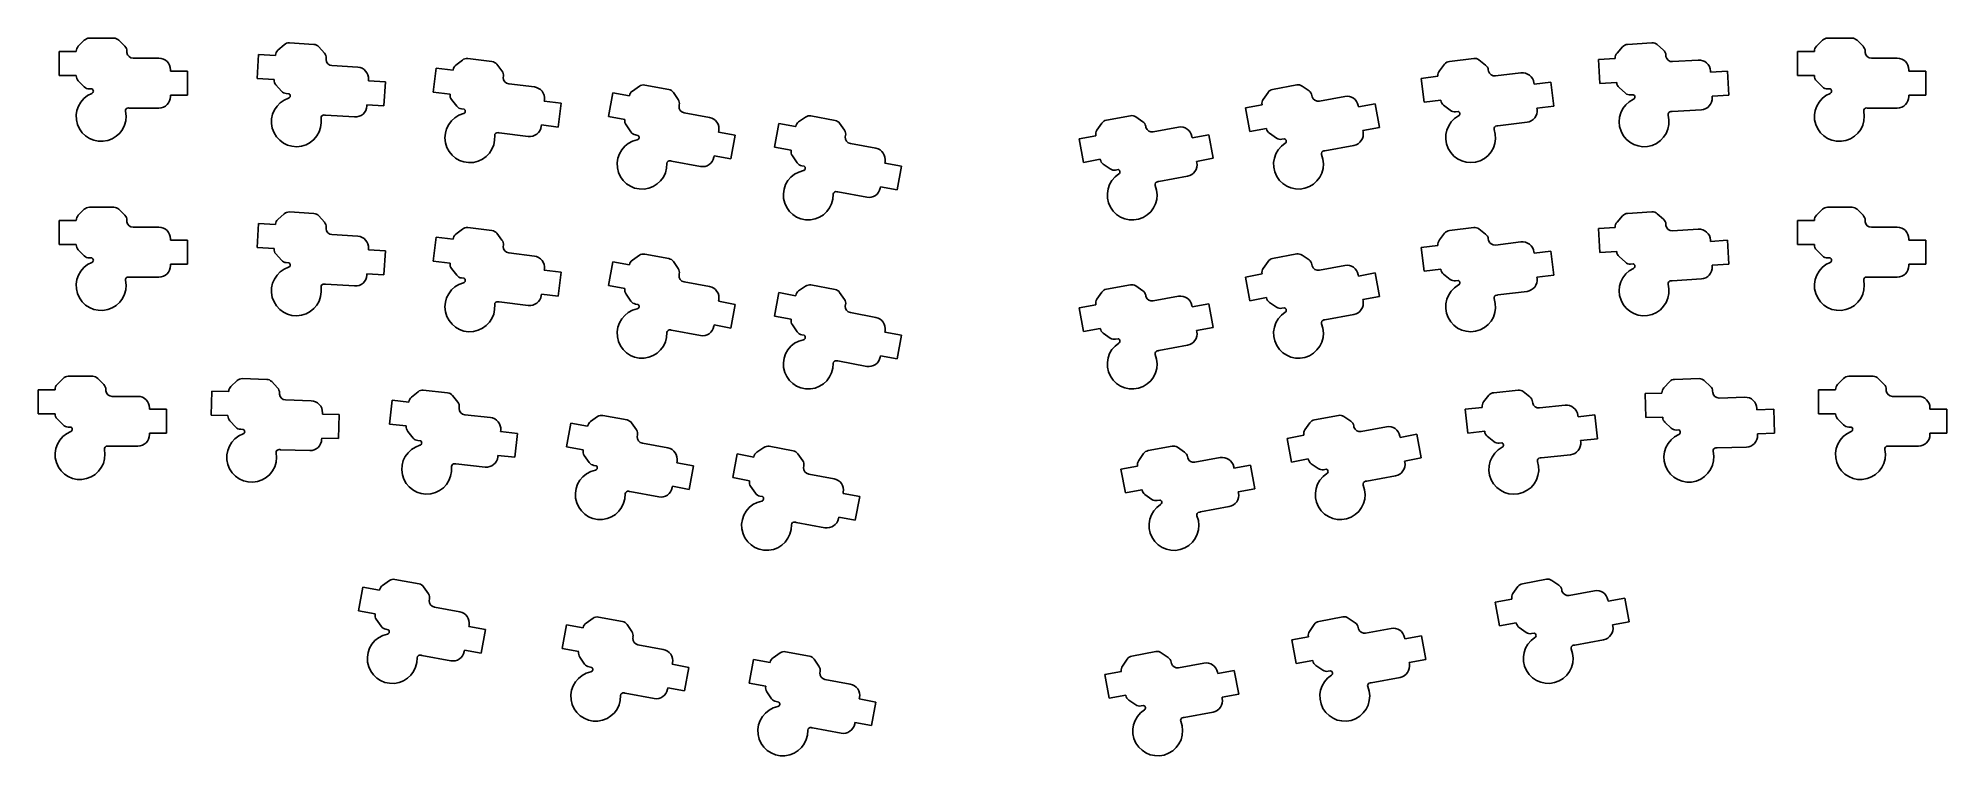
# Model space of a CAD drawing. Extents: x -7 to 207, y -72 to 9.
import ezdxf

# ---------------------------------------------------------------- set-up
doc = ezdxf.new("R2010")
doc.units = 0
doc.layers.add('BLACK', color=7, linetype='CONTINUOUS')

msp = doc.modelspace()

# ---------------------------------------------------------------- linework, layer by layer
at = {"layer": 'BLACK', "linetype": 'CONTINUOUS'}
for p, q in [((-1.325739, 8.8), (1.42574, 8.8)), ((193.97246, 8.8), (196.723939, 8.8)), ((-4.7, 7.3), (-2.8, 7.3)), ((-4.7, 4.6), (-4.7, 7.3)), ((-2.8, 7.3), (-2.8, 7.325739)), ((-2.565688, 7.891418), (-1.891418, 8.565688)), ((1.991418, 8.565688), (2.665658, 7.891448)), ((2.9, 7.332511), (2.9, 7.174893)), ((3.6, 6.55), (6.5, 6.55)), ((17.526832, 4.280668), (17.691663, 6.975632)), ((17.691663, 6.975632), (19.588119, 6.85964)), ((19.588119, 6.85964), (19.58969, 6.885331)), ((19.858099, 7.43565), (20.572275, 8.0675)), ((21.151203, 8.266841), (23.89755, 8.098867)), ((24.447868, 7.830458), (25.079689, 7.116314)), ((25.279472, 6.544114), (25.26985, 6.38679)), ((41.183101, 6.50748), (43.914071, 6.172159)), ((151.483384, 6.184346), (154.214354, 6.519667)), ((168.224069, 6.401776), (170.120525, 6.517768)), ((170.120525, 6.517768), (170.118954, 6.543459)), ((170.318295, 7.122387), (170.950144, 7.836563)), ((171.500464, 8.104972), (174.246811, 8.272946)), ((174.825738, 8.073604), (175.539882, 7.441783)), ((175.807909, 6.898195), (175.817531, 6.740871)), ((190.598199, 7.3), (192.498199, 7.3)), ((190.598199, 4.6), (190.598199, 7.3)), ((192.498199, 7.3), (192.498199, 7.325739)), ((192.732511, 7.891418), (193.406781, 8.565688)), ((197.289617, 8.565688), (197.963857, 7.891448)), ((198.198199, 7.332511), (198.198199, 7.174893)), ((198.898199, 6.55), (201.798199, 6.55)), ((-2.8, 4.6), (-4.7, 4.6)), ((-2.8, 4.574261), (-2.8, 4.6)), ((7.8, 5.25), (7.8, 5.1)), ((7.8, 5.1), (9.7, 5.1)), ((9.7, 5.1), (9.7, 2.4)), ((25.930395, 5.720328), (28.824986, 5.543287)), ((37.32214, 2.750005), (37.651187, 5.42988)), ((37.651187, 5.42988), (39.537025, 5.198328)), ((39.537025, 5.198328), (39.540162, 5.223875)), ((39.841666, 5.756782), (40.593083, 6.343854)), ((44.446977, 5.870655), (45.034022, 5.119271)), ((45.1985, 4.535941), (45.179291, 4.379498)), ((148.317078, 4.284308), (150.202916, 4.51586)), ((150.202916, 4.51586), (150.199779, 4.541407)), ((150.363405, 5.131425), (150.950477, 5.882842)), ((154.80437, 6.35604), (155.555754, 5.768995)), ((155.856467, 5.242784), (155.875675, 5.086341)), ((156.646613, 4.551414), (159.524997, 4.904835)), ((168.3889, 3.706812), (168.224069, 6.401776)), ((176.554374, 6.159878), (179.448965, 6.336918)), ((180.825904, 5.118706), (180.835061, 4.968986)), ((180.835061, 4.968986), (182.731517, 5.084978)), ((182.731517, 5.084978), (182.896348, 2.390014)), ((192.498199, 4.6), (190.598199, 4.6)), ((192.498199, 4.574261), (192.498199, 4.6)), ((203.098199, 5.25), (203.098199, 5.1)), ((203.098199, 5.1), (204.998199, 5.1)), ((204.998199, 5.1), (204.998199, 2.4)), ((-1.891418, 3.334312), (-2.565688, 4.008582)), ((-1.03923, 3.1), (-1.325739, 3.1)), ((7.8, 2.4), (7.8, 2.25)), ((9.7, 2.4), (7.8, 2.4)), ((19.423288, 4.164676), (17.526832, 4.280668)), ((19.421717, 4.138985), (19.423288, 4.164676)), ((20.252907, 2.845881), (19.621058, 3.560057)), ((21.089201, 2.559981), (20.803226, 2.577472)), ((30.043198, 4.166349), (30.034041, 4.016629)), ((30.034041, 4.016629), (31.930497, 3.900637)), ((31.930497, 3.900637), (31.765666, 1.205673)), ((39.207978, 2.518453), (37.32214, 2.750005)), ((39.204841, 2.492906), (39.207978, 2.518453)), ((45.797918, 3.673955), (48.676302, 3.320534)), ((56.987082, 0.013724), (57.479118, 2.668512)), ((57.479118, 2.668512), (59.347303, 2.322264)), ((59.347303, 2.322264), (59.351993, 2.347572)), ((59.685468, 2.861079), (60.471324, 3.401182)), ((61.07023, 3.528484), (63.775635, 3.027067)), ((64.289141, 2.693592), (64.82922, 1.907771)), ((130.56728, 1.92596), (131.107383, 2.711815)), ((131.62089, 3.04529), (134.326295, 3.546708)), ((134.925201, 3.419406), (135.711021, 2.879327)), ((136.043297, 2.372454), (136.072021, 2.217476)), ((136.874177, 1.730612), (139.725616, 2.259095)), ((148.646125, 1.604433), (148.317078, 4.284308)), ((160.973737, 3.772955), (160.992017, 3.624073)), ((160.992017, 3.624073), (162.877855, 3.855625)), ((162.877855, 3.855625), (163.206902, 1.17575)), ((170.285356, 3.822804), (168.3889, 3.706812)), ((170.286928, 3.797113), (170.285356, 3.822804)), ((171.269512, 2.614945), (170.555336, 3.246794)), ((172.134415, 2.433094), (171.84844, 2.415603)), ((182.896348, 2.390014), (180.999892, 2.274022)), ((180.999892, 2.274022), (181.009049, 2.124302)), ((193.406781, 3.334312), (192.732511, 4.008582)), ((194.258969, 3.1), (193.97246, 3.1)), ((203.098199, 2.4), (203.098199, 2.25)), ((204.998199, 2.4), (203.098199, 2.4)), ((6.5, 0.95), (3.2, 0.95)), ((28.483114, -0.046267), (25.189269, 0.155193)), ((29.86921, 1.321665), (29.860053, 1.171945)), ((31.765666, 1.205673), (29.86921, 1.321665)), ((39.955539, 1.151471), (39.368468, 1.902888)), ((40.772819, 0.81505), (40.488446, 0.849967)), ((49.808182, 1.871793), (49.789902, 1.722911)), ((49.789902, 1.722911), (51.675739, 1.49136)), ((51.675739, 1.49136), (51.346692, -1.188515)), ((58.855267, -0.332524), (56.987082, 0.013724)), ((64.95778, 1.315488), (64.929057, 1.16051)), ((65.503457, 0.418516), (68.354897, -0.109967)), ((79.752073, 0.066009), (82.457478, -0.435408)), ((112.939047, -0.417185), (115.644452, 0.084233)), ((128.576485, 0.955498), (130.444669, 1.301745)), ((129.068521, -1.69929), (128.576485, 0.955498)), ((130.444669, 1.301745), (130.439978, 1.327053)), ((141.240754, 1.217769), (141.268089, 1.070281)), ((141.268089, 1.070281), (143.136273, 1.416529)), ((143.136273, 1.416529), (143.628309, -1.23826)), ((150.531963, 1.835985), (148.646125, 1.604433)), ((150.5351, 1.810438), (150.531963, 1.835985)), ((151.588021, 0.69046), (150.836604, 1.277531)), ((152.462412, 0.56175), (152.178039, 0.526833)), ((163.206902, 1.17575), (161.321065, 0.944199)), ((161.321065, 0.944199), (161.339345, 0.795317)), ((179.790837, 0.747364), (176.496992, 0.545903)), ((201.798199, 0.95), (198.498199, 0.95)), ((47.993834, -2.237725), (44.718432, -1.835556)), ((49.460854, -0.956963), (49.442574, -1.105845)), ((51.346692, -1.188515), (49.460854, -0.956963)), ((58.850576, -0.357832), (58.855267, -0.332524)), ((59.517981, -1.742594), (58.977878, -0.956739)), ((60.313199, -2.128281), (60.031488, -2.076069)), ((69.396222, -1.625105), (69.368886, -1.772593)), ((69.368886, -1.772593), (71.237071, -2.118841)), ((71.237071, -2.118841), (70.745035, -4.773629)), ((75.668925, -3.448751), (76.160961, -0.793963)), ((76.160961, -0.793963), (78.029146, -1.140211)), ((78.029146, -1.140211), (78.033836, -1.114903)), ((78.367311, -0.601396), (79.153167, -0.061293)), ((82.970984, -0.768883), (83.511063, -1.554704)), ((111.762826, -2.16073), (111.758135, -2.135422)), ((111.885437, -1.536515), (112.42554, -0.75066)), ((116.243358, -0.043069), (117.029178, -0.583148)), ((117.361454, -1.090021), (117.390178, -1.244999)), ((118.192334, -1.731863), (121.043773, -1.20338)), ((122.586246, -2.392194), (124.45443, -2.045946)), ((124.45443, -2.045946), (124.946466, -4.700735)), ((130.936705, -1.353043), (129.068521, -1.69929)), ((130.941395, -1.378351), (130.936705, -1.353043)), ((132.060726, -2.431961), (131.274871, -1.891858)), ((143.628309, -1.23826), (141.760125, -1.584507)), ((141.760125, -1.584507), (141.78746, -1.731995)), ((160.207465, -0.653423), (156.932063, -1.055592)), ((77.53711, -3.794999), (75.668925, -3.448751)), ((77.532419, -3.820307), (77.53711, -3.794999)), ((83.639623, -2.146987), (83.6109, -2.301965)), ((84.1853, -3.043959), (87.03674, -3.572442)), ((109.894642, -2.506977), (111.762826, -2.16073)), ((110.386678, -5.161765), (109.894642, -2.506977)), ((122.558911, -2.244706), (122.586246, -2.392194)), ((132.941344, -2.50705), (132.659632, -2.559263)), ((140.746135, -3.247133), (137.501394, -3.84851)), ((67.334378, -5.616195), (64.089636, -5.014818)), ((68.876851, -4.427381), (68.849515, -4.57487)), ((70.745035, -4.773629), (68.876851, -4.427381)), ((78.199824, -5.205069), (77.659721, -4.419214)), ((78.995042, -5.590756), (78.713331, -5.538544)), ((88.078065, -5.08758), (88.050729, -5.235068)), ((88.050729, -5.235068), (89.918914, -5.581316)), ((89.918914, -5.581316), (89.426878, -8.236104)), ((112.254862, -4.815518), (110.386678, -5.161765)), ((112.259552, -4.840826), (112.254862, -4.815518)), ((113.378883, -5.894436), (112.593028, -5.354333)), ((114.259501, -5.969525), (113.977789, -6.021738)), ((124.946466, -4.700735), (123.078282, -5.046982)), ((123.078282, -5.046982), (123.105617, -5.19447)), ((86.016221, -9.07867), (82.771479, -8.477293)), ((87.558694, -7.889856), (87.531358, -8.037345)), ((89.426878, -8.236104), (87.558694, -7.889856)), ((122.064292, -6.709608), (118.819551, -7.310985)), ((-2.565688, -11.108582), (-1.891418, -10.434312)), ((-1.325739, -10.2), (1.42574, -10.2)), ((1.991418, -10.434312), (2.665658, -11.108552)), ((192.732511, -11.108582), (193.406781, -10.434312)), ((193.97246, -10.2), (196.723939, -10.2)), ((197.289617, -10.434312), (197.963857, -11.108552)), ((-4.7, -11.7), (-2.8, -11.7)), ((-4.7, -14.4), (-4.7, -11.7)), ((-2.8, -11.7), (-2.8, -11.674261)), ((2.9, -11.667489), (2.9, -11.825107)), ((3.6, -12.45), (6.5, -12.45)), ((17.526832, -14.719333), (17.691663, -12.024369)), ((17.691663, -12.024369), (19.588119, -12.140361)), ((19.588119, -12.140361), (19.58969, -12.11467)), ((19.858099, -11.564351), (20.572275, -10.932501)), ((21.151203, -10.73316), (23.89755, -10.901134)), ((24.447868, -11.169543), (25.079689, -11.883687)), ((25.279472, -12.455887), (25.26985, -12.613211)), ((39.841666, -13.243218), (40.593083, -12.656146)), ((41.183101, -12.49252), (43.914071, -12.827841)), ((151.483384, -12.815654), (154.214354, -12.480333)), ((154.80437, -12.64396), (155.555754, -13.231005)), ((168.224069, -12.598225), (170.120525, -12.482233)), ((168.3889, -15.293189), (168.224069, -12.598225)), ((170.120525, -12.482233), (170.118954, -12.456542)), ((170.318295, -11.877614), (170.950144, -11.163438)), ((171.500464, -10.895029), (174.246811, -10.727055)), ((174.825738, -10.926397), (175.539882, -11.558218)), ((175.807909, -12.101806), (175.817531, -12.25913)), ((176.554374, -12.840123), (179.448965, -12.663083)), ((190.598199, -11.7), (192.498199, -11.7)), ((190.598199, -14.4), (190.598199, -11.7)), ((192.498199, -11.7), (192.498199, -11.674261)), ((198.198199, -11.667489), (198.198199, -11.825107)), ((198.898199, -12.45), (201.798199, -12.45)), ((-2.8, -14.4), (-4.7, -14.4)), ((-2.8, -14.425739), (-2.8, -14.4)), ((-1.891418, -15.665688), (-2.565688, -14.991418)), ((7.8, -13.75), (7.8, -13.9)), ((7.8, -13.9), (9.7, -13.9)), ((9.7, -13.9), (9.7, -16.6)), ((19.423288, -14.835325), (17.526832, -14.719333)), ((19.421717, -14.861016), (19.423288, -14.835325)), ((25.930395, -13.279673), (28.824986, -13.456714)), ((30.043198, -14.833652), (30.034041, -14.983372)), ((30.034041, -14.983372), (31.930497, -15.099364)), ((37.32214, -16.249995), (37.651187, -13.57012)), ((37.651187, -13.57012), (39.537025, -13.801672)), ((39.537025, -13.801672), (39.540162, -13.776125)), ((44.446977, -13.129345), (45.034022, -13.880729)), ((45.1985, -14.464059), (45.179291, -14.620502)), ((148.317078, -14.715692), (150.202916, -14.48414)), ((148.646125, -17.395567), (148.317078, -14.715692)), ((150.202916, -14.48414), (150.199779, -14.458593)), ((150.363405, -13.868575), (150.950477, -13.117158)), ((155.856467, -13.757216), (155.875675, -13.913659)), ((156.646613, -14.448586), (159.524997, -14.095165)), ((180.825904, -13.881295), (180.835061, -14.031015)), ((180.835061, -14.031015), (182.731517, -13.915023)), ((182.731517, -13.915023), (182.896348, -16.609987)), ((192.498199, -14.4), (190.598199, -14.4)), ((192.498199, -14.425739), (192.498199, -14.4)), ((193.406781, -15.665688), (192.732511, -14.991418)), ((203.098199, -13.75), (203.098199, -13.9)), ((203.098199, -13.9), (204.998199, -13.9)), ((204.998199, -13.9), (204.998199, -16.6)), ((-1.03923, -15.9), (-1.325739, -15.9)), ((7.8, -16.6), (7.8, -16.75)), ((9.7, -16.6), (7.8, -16.6)), ((20.252907, -16.15412), (19.621058, -15.439944)), ((21.089201, -16.44002), (20.803226, -16.422529)), ((31.930497, -15.099364), (31.765666, -17.794328)), ((39.207978, -16.481547), (37.32214, -16.249995)), ((39.204841, -16.507094), (39.207978, -16.481547)), ((39.955539, -17.848529), (39.368468, -17.097112)), ((45.797918, -15.326045), (48.676302, -15.679466)), ((49.808182, -17.128207), (49.789902, -17.277089)), ((56.987082, -18.986276), (57.479118, -16.331488)), ((57.479118, -16.331488), (59.347303, -16.677736)), ((59.347303, -16.677736), (59.351993, -16.652428)), ((59.685468, -16.138921), (60.471324, -15.598818)), ((61.07023, -15.471516), (63.775635, -15.972933)), ((64.289141, -16.306408), (64.82922, -17.092229)), ((130.56728, -17.07404), (131.107383, -16.288185)), ((131.62089, -15.95471), (134.326295, -15.453292)), ((134.925201, -15.580594), (135.711021, -16.120673)), ((136.043297, -16.627546), (136.072021, -16.782524)), ((136.874177, -17.269388), (139.725616, -16.740905)), ((160.973737, -15.227045), (160.992017, -15.375927)), ((160.992017, -15.375927), (162.877855, -15.144375)), ((162.877855, -15.144375), (163.206902, -17.82425)), ((170.285356, -15.177197), (168.3889, -15.293189)), ((170.286928, -15.202888), (170.285356, -15.177197)), ((171.269512, -16.385056), (170.555336, -15.753207)), ((172.134415, -16.566907), (171.84844, -16.584398)), ((182.896348, -16.609987), (180.999892, -16.725979)), ((180.999892, -16.725979), (181.009049, -16.875699)), ((194.258969, -15.9), (193.97246, -15.9)), ((203.098199, -16.6), (203.098199, -16.75)), ((204.998199, -16.6), (203.098199, -16.6)), ((6.5, -18.05), (3.2, -18.05)), ((28.483114, -19.046268), (25.189269, -18.844808)), ((29.86921, -17.678336), (29.860053, -17.828056)), ((31.765666, -17.794328), (29.86921, -17.678336)), ((40.772819, -18.18495), (40.488446, -18.150033)), ((49.789902, -17.277089), (51.675739, -17.50864)), ((51.675739, -17.50864), (51.346692, -20.188515)), ((58.855267, -19.332524), (56.987082, -18.986276)), ((64.95778, -17.684512), (64.929057, -17.83949)), ((65.503457, -18.581484), (68.354897, -19.109967)), ((78.367311, -19.601396), (79.153167, -19.061293)), ((79.752073, -18.933991), (82.457478, -19.435408)), ((112.939047, -19.417185), (115.644452, -18.915767)), ((116.243358, -19.043069), (117.029178, -19.583148)), ((128.576485, -18.044502), (130.444669, -17.698255)), ((129.068521, -20.69929), (128.576485, -18.044502)), ((130.444669, -17.698255), (130.439978, -17.672947)), ((141.240754, -17.782231), (141.268089, -17.929719)), ((141.268089, -17.929719), (143.136273, -17.583471)), ((143.136273, -17.583471), (143.628309, -20.23826)), ((150.531963, -17.164015), (148.646125, -17.395567)), ((150.5351, -17.189562), (150.531963, -17.164015)), ((151.588021, -18.30954), (150.836604, -17.722469)), ((152.462412, -18.43825), (152.178039, -18.473167)), ((163.206902, -17.82425), (161.321065, -18.055801)), ((161.321065, -18.055801), (161.339345, -18.204683)), ((179.790837, -18.252637), (176.496992, -18.454098)), ((201.798199, -18.05), (198.498199, -18.05)), ((47.993834, -21.237725), (44.718432, -20.835556)), ((49.460854, -19.956963), (49.442574, -20.105845)), ((51.346692, -20.188515), (49.460854, -19.956963)), ((58.850576, -19.357832), (58.855267, -19.332524)), ((59.517981, -20.742594), (58.977878, -19.956739)), ((60.313199, -21.128281), (60.031488, -21.076069)), ((69.396222, -20.625105), (69.368886, -20.772593)), ((69.368886, -20.772593), (71.237071, -21.118841)), ((71.237071, -21.118841), (70.745035, -23.773629)), ((75.668925, -22.448751), (76.160961, -19.793963)), ((76.160961, -19.793963), (78.029146, -20.140211)), ((78.029146, -20.140211), (78.033836, -20.114903)), ((82.970984, -19.768883), (83.511063, -20.554704)), ((83.639623, -21.146987), (83.6109, -21.301965)), ((109.894642, -21.506977), (111.762826, -21.16073)), ((111.762826, -21.16073), (111.758135, -21.135422)), ((111.885437, -20.536515), (112.42554, -19.75066)), ((117.361454, -20.090021), (117.390178, -20.244999)), ((118.192334, -20.731863), (121.043773, -20.20338)), ((122.558911, -21.244706), (122.586246, -21.392194)), ((122.586246, -21.392194), (124.45443, -21.045946)), ((124.45443, -21.045946), (124.946466, -23.700735)), ((130.936705, -20.353043), (129.068521, -20.69929)), ((130.941395, -20.378351), (130.936705, -20.353043)), ((132.060726, -21.431961), (131.274871, -20.891858)), ((143.628309, -20.23826), (141.760125, -20.584507)), ((141.760125, -20.584507), (141.78746, -20.731995)), ((160.207465, -19.653423), (156.932063, -20.055592)), ((68.876851, -23.427381), (68.849515, -23.57487)), ((70.745035, -23.773629), (68.876851, -23.427381)), ((77.53711, -22.794999), (75.668925, -22.448751)), ((77.532419, -22.820307), (77.53711, -22.794999)), ((78.199824, -24.205069), (77.659721, -23.419214)), ((84.1853, -22.043959), (87.03674, -22.572442)), ((110.386678, -24.161765), (109.894642, -21.506977)), ((132.941344, -21.50705), (132.659632, -21.559263)), ((140.746135, -22.247133), (137.501394, -22.84851)), ((67.334378, -24.616195), (64.089636, -24.014818)), ((78.995042, -24.590756), (78.713331, -24.538544)), ((88.078065, -24.08758), (88.050729, -24.235068)), ((88.050729, -24.235068), (89.918914, -24.581316)), ((89.918914, -24.581316), (89.426878, -27.236104)), ((112.254862, -23.815518), (110.386678, -24.161765)), ((112.259552, -23.840826), (112.254862, -23.815518)), ((113.378883, -24.894436), (112.593028, -24.354333)), ((114.259501, -24.969525), (113.977789, -25.021738)), ((122.064292, -25.709608), (118.819551, -26.310985)), ((124.946466, -23.700735), (123.078282, -24.046982)), ((123.078282, -24.046982), (123.105617, -24.19447)), ((86.016221, -28.07867), (82.771479, -27.477293)), ((87.558694, -26.889856), (87.531358, -27.037345)), ((89.426878, -27.236104), (87.558694, -26.889856)), ((-4.940688, -30.108582), (-4.266418, -29.434312)), ((-3.700739, -29.2), (-0.94926, -29.2)), ((-0.383582, -29.434312), (0.290658, -30.108552)), ((14.587186, -30.328457), (15.281733, -29.675093)), ((15.854303, -29.458165), (18.604499, -29.542191)), ((19.162758, -29.793669), (19.816093, -30.488185)), ((175.58203, -30.485162), (176.235395, -29.790615)), ((176.793654, -29.539137), (179.54385, -29.455111)), ((180.11642, -29.672039), (180.810936, -30.325374)), ((195.107511, -30.108582), (195.781781, -29.434312)), ((196.34746, -29.2), (199.098939, -29.2)), ((199.664617, -29.434312), (200.338857, -30.108552)), ((-7.075, -30.7), (-5.175, -30.7)), ((-7.075, -33.4), (-7.075, -30.7)), ((-5.175, -30.7), (-5.175, -30.674261)), ((0.525, -30.667489), (0.525, -30.825107)), ((1.225, -31.45), (4.125, -31.45)), ((12.353354, -33.553161), (12.435808, -30.854421)), ((12.435808, -30.854421), (14.334922, -30.912444)), ((14.334922, -30.912444), (14.335708, -30.886717)), ((20.033256, -31.054018), (20.028443, -31.211562)), ((20.709033, -31.857541), (23.607681, -31.946102)), ((32.393178, -34.572872), (32.681263, -31.888285)), ((32.681263, -31.888285), (34.570417, -32.091011)), ((34.570417, -32.091011), (34.573163, -32.065419)), ((34.866494, -31.52797), (35.608858, -30.929492)), ((36.196309, -30.756874), (38.932081, -31.050451)), ((39.469529, -31.343783), (40.06798, -32.086114)), ((155.329621, -32.075477), (155.928099, -31.333113)), ((156.465548, -31.039782), (159.20132, -30.746204)), ((159.78877, -30.918822), (160.531101, -31.517273)), ((160.823743, -32.048016), (160.84056, -32.204734)), ((173.466775, -31.141483), (175.365889, -31.08346)), ((173.549229, -33.840223), (173.466775, -31.141483)), ((175.365889, -31.08346), (175.365103, -31.057733)), ((181.062237, -30.876894), (181.067051, -31.034439)), ((181.785808, -31.637663), (184.684455, -31.549102)), ((192.973199, -30.7), (194.873199, -30.7)), ((192.973199, -33.4), (192.973199, -30.7)), ((194.873199, -30.7), (194.873199, -30.674261)), ((200.573199, -30.667489), (200.573199, -30.825107)), ((201.273199, -31.45), (204.173199, -31.45)), ((-5.175, -33.4), (-7.075, -33.4)), ((-5.175, -33.425739), (-5.175, -33.4)), ((-4.266418, -34.665688), (-4.940688, -33.991418)), ((5.425, -32.75), (5.425, -32.9)), ((5.425, -32.9), (7.325, -32.9)), ((7.325, -32.9), (7.325, -35.6)), ((14.252468, -33.611185), (12.353354, -33.553161)), ((14.251682, -33.636912), (14.252468, -33.611185)), ((15.121974, -34.904029), (14.46861, -34.209482)), ((24.867374, -33.285196), (24.862793, -33.435126)), ((24.862793, -33.435126), (26.761907, -33.493149)), ((26.761907, -33.493149), (26.679453, -36.19189)), ((40.241347, -32.666864), (40.224529, -32.823582)), ((40.853859, -33.519596), (43.737304, -33.82902)), ((54.995207, -34.270973), (55.781063, -33.73087)), ((56.379969, -33.603568), (59.085374, -34.104985)), ((136.311152, -34.086762), (139.016557, -33.585344)), ((139.615463, -33.712646), (140.401283, -34.252725)), ((153.270596, -32.891245), (155.15975, -32.688519)), ((153.558681, -35.575832), (153.270596, -32.891245)), ((155.15975, -32.688519), (155.157004, -32.662927)), ((161.603239, -32.751371), (164.486684, -32.441947)), ((165.91797, -33.595819), (165.933975, -33.744963)), ((165.933975, -33.744963), (167.823129, -33.542237)), ((167.823129, -33.542237), (168.111213, -36.226824)), ((175.448343, -33.7822), (173.549229, -33.840223)), ((175.449129, -33.807927), (175.448343, -33.7822)), ((186.023549, -32.808795), (186.02813, -32.958725)), ((186.02813, -32.958725), (187.927243, -32.900702)), ((187.927243, -32.900702), (188.009697, -35.599443)), ((194.873199, -33.4), (192.973199, -33.4)), ((194.873199, -33.425739), (194.873199, -33.4)), ((195.781781, -34.665688), (195.107511, -33.991418)), ((205.473199, -32.75), (205.473199, -32.9)), ((205.473199, -32.9), (207.373199, -32.9)), ((207.373199, -32.9), (207.373199, -35.6)), ((-3.41423, -34.9), (-3.700739, -34.9)), ((5.425, -35.6), (5.425, -35.75)), ((7.325, -35.6), (5.425, -35.6)), ((15.966609, -35.164256), (15.680234, -35.155507)), ((24.780339, -36.133867), (24.775759, -36.283797)), ((26.679453, -36.19189), (24.780339, -36.133867)), ((34.282332, -34.775598), (32.393178, -34.572872)), ((34.279586, -34.80119), (34.282332, -34.775598)), ((35.050681, -36.131005), (34.452204, -35.38864)), ((35.873004, -36.454906), (35.588131, -36.424336)), ((44.891176, -35.260307), (44.875171, -35.40945)), ((44.875171, -35.40945), (46.764325, -35.612176)), ((46.764325, -35.612176), (46.47624, -38.296763)), ((52.296821, -37.118328), (52.788857, -34.46354)), ((52.788857, -34.46354), (54.657042, -34.809788)), ((54.657042, -34.809788), (54.661732, -34.78448)), ((59.59888, -34.43846), (60.138959, -35.224281)), ((60.267519, -35.816564), (60.238796, -35.971542)), ((133.266747, -36.176554), (135.134931, -35.830307)), ((133.758783, -38.831342), (133.266747, -36.176554)), ((135.134931, -35.830307), (135.13024, -35.804999)), ((135.257542, -35.206092), (135.797645, -34.420237)), ((140.733559, -34.759598), (140.762283, -34.914576)), ((141.564439, -35.40144), (144.415878, -34.872957)), ((145.931016, -35.914283), (145.958351, -36.061771)), ((145.958351, -36.061771), (147.826535, -35.715523)), ((147.826535, -35.715523), (148.318571, -38.370312)), ((155.447834, -35.373106), (153.558681, -35.575832)), ((155.450581, -35.398698), (155.447834, -35.373106)), ((156.486276, -36.534625), (155.743912, -35.936148)), ((168.111213, -36.226824), (166.22206, -36.42955)), ((166.22206, -36.42955), (166.238064, -36.578693)), ((176.395153, -35.019551), (175.700607, -34.366187)), ((177.254099, -35.227729), (176.967724, -35.236479)), ((188.009697, -35.599443), (186.110584, -35.657466)), ((186.110584, -35.657466), (186.115164, -35.807396)), ((196.633969, -34.9), (196.34746, -34.9)), ((205.473199, -35.6), (205.473199, -35.75)), ((207.373199, -35.6), (205.473199, -35.6)), ((4.125, -37.05), (0.825, -37.05)), ((23.436665, -37.54349), (20.138204, -37.442713)), ((44.587087, -38.094037), (44.571082, -38.243181)), ((46.47624, -38.296763), (44.587087, -38.094037)), ((54.165006, -37.464576), (52.296821, -37.118328)), ((54.160315, -37.489884), (54.165006, -37.464576)), ((54.82772, -38.874646), (54.287617, -38.088791)), ((60.813196, -36.713536), (63.664636, -37.242019)), ((70.978664, -40.580803), (71.4707, -37.926015)), ((71.4707, -37.926015), (73.338885, -38.272263)), ((73.338885, -38.272263), (73.343575, -38.246955)), ((73.67705, -37.733448), (74.462906, -37.193345)), ((75.061812, -37.066043), (77.767217, -37.56746)), ((78.280723, -37.900935), (78.820802, -38.686756)), ((116.575698, -38.668567), (117.115801, -37.882712)), ((117.629308, -37.549237), (120.334713, -37.047819)), ((120.933619, -37.175121), (121.719439, -37.7152)), ((122.051715, -38.222073), (122.080439, -38.377051)), ((122.882595, -38.863915), (125.734034, -38.335432)), ((135.626967, -38.485095), (133.758783, -38.831342)), ((135.631657, -38.510403), (135.626967, -38.485095)), ((148.318571, -38.370312), (146.450387, -38.716559)), ((157.3586, -36.676673), (157.073726, -36.707243)), ((165.084193, -38.00998), (161.803031, -38.362083)), ((184.855471, -37.14649), (181.55701, -37.247267)), ((204.173199, -37.05), (200.873199, -37.05)), ((43.139796, -39.397053), (39.858634, -39.044949)), ((55.622938, -39.260333), (55.341227, -39.208121)), ((64.705961, -38.757157), (64.678625, -38.904645)), ((64.678625, -38.904645), (66.54681, -39.250893)), ((66.54681, -39.250893), (66.054774, -41.905681)), ((72.846849, -40.927051), (70.978664, -40.580803)), ((78.949362, -39.279039), (78.920639, -39.434017)), ((79.495039, -40.176011), (82.346479, -40.704494)), ((114.584903, -39.639029), (116.453087, -39.292782)), ((115.076939, -42.293817), (114.584903, -39.639029)), ((116.453087, -39.292782), (116.448396, -39.267474)), ((127.249172, -39.376758), (127.276507, -39.524246)), ((127.276507, -39.524246), (129.144691, -39.177998)), ((129.144691, -39.177998), (129.636727, -41.832787)), ((136.750988, -39.564013), (135.965133, -39.02391)), ((137.631606, -39.639102), (137.349894, -39.691315)), ((145.436397, -40.379185), (142.191656, -40.980562)), ((146.450387, -38.716559), (146.477722, -38.864047)), ((62.644117, -42.748247), (59.399375, -42.14687)), ((64.18659, -41.559433), (64.159254, -41.706922)), ((66.054774, -41.905681), (64.18659, -41.559433)), ((72.842158, -40.952359), (72.846849, -40.927051)), ((73.509563, -42.337121), (72.96946, -41.551266)), ((74.304781, -42.722808), (74.02307, -42.670596)), ((83.387804, -42.219632), (83.360468, -42.36712)), ((83.360468, -42.36712), (85.228653, -42.713368)), ((85.228653, -42.713368), (84.736617, -45.368156)), ((116.945123, -41.94757), (115.076939, -42.293817)), ((116.949813, -41.972878), (116.945123, -41.94757)), ((118.069144, -43.026488), (117.283289, -42.486385)), ((129.636727, -41.832787), (127.768543, -42.179034)), ((127.768543, -42.179034), (127.795878, -42.326522)), ((82.868433, -45.021908), (82.841097, -45.169397)), ((84.736617, -45.368156), (82.868433, -45.021908)), ((118.949762, -43.101577), (118.66805, -43.15379)), ((126.754553, -43.84166), (123.509812, -44.443037)), ((81.32596, -46.210722), (78.081218, -45.609345)), ((28.926789, -55.5347), (29.418825, -52.879912)), ((29.418825, -52.879912), (31.28701, -53.22616)), ((31.28701, -53.22616), (31.2917, -53.200852)), ((31.625175, -52.687345), (32.411031, -52.147242)), ((33.009937, -52.01994), (35.715342, -52.521357)), ((36.228848, -52.854832), (36.768927, -53.640653)), ((158.627573, -53.622464), (159.167676, -52.836609)), ((159.681183, -52.503134), (162.386588, -52.001716)), ((162.985494, -52.129018), (163.771314, -52.669097)), ((164.10359, -53.17597), (164.132314, -53.330948)), ((164.93447, -53.817812), (167.785909, -53.289329)), ((30.794974, -55.880948), (28.926789, -55.5347)), ((36.897487, -54.232936), (36.868764, -54.387914)), ((37.443164, -55.129908), (40.294604, -55.658391)), ((156.636778, -54.592926), (158.504962, -54.246679)), ((157.128814, -57.247714), (156.636778, -54.592926)), ((158.504962, -54.246679), (158.500271, -54.221371)), ((169.301047, -54.330655), (169.328382, -54.478143)), ((169.328382, -54.478143), (171.196566, -54.131895)), ((171.196566, -54.131895), (171.688602, -56.786684)), ((30.790283, -55.906256), (30.794974, -55.880948)), ((31.457688, -57.291018), (30.917585, -56.505163)), ((32.252906, -57.676705), (31.971195, -57.624493)), ((41.335929, -57.173529), (41.308593, -57.321017)), ((41.308593, -57.321017), (43.176778, -57.667265)), ((43.176778, -57.667265), (42.684742, -60.322053)), ((51.787465, -59.771676), (52.279501, -57.116888)), ((52.279501, -57.116888), (54.147686, -57.463136)), ((54.147686, -57.463136), (54.152376, -57.437828)), ((54.485851, -56.924321), (55.271707, -56.384218)), ((55.870613, -56.256916), (58.576018, -56.758333)), ((59.089524, -57.091808), (59.629603, -57.877629)), ((135.766897, -57.85944), (136.307, -57.073585)), ((136.820507, -56.74011), (139.525912, -56.238692)), ((140.124818, -56.365994), (140.910638, -56.906073)), ((141.242914, -57.412946), (141.271638, -57.567924)), ((142.073794, -58.054788), (144.925233, -57.526305)), ((158.996998, -56.901467), (157.128814, -57.247714)), ((159.001688, -56.926775), (158.996998, -56.901467)), ((160.121019, -57.980385), (159.335164, -57.440282)), ((171.688602, -56.786684), (169.820418, -57.132931)), ((169.820418, -57.132931), (169.847753, -57.280419)), ((40.816558, -59.975805), (40.789222, -60.123294)), ((42.684742, -60.322053), (40.816558, -59.975805)), ((53.65565, -60.117924), (51.787465, -59.771676)), ((59.758163, -58.469912), (59.72944, -58.62489)), ((60.30384, -59.366884), (63.15528, -59.895367)), ((133.776102, -58.829902), (135.644286, -58.483655)), ((134.268138, -61.48469), (133.776102, -58.829902)), ((135.644286, -58.483655), (135.639595, -58.458347)), ((146.440371, -58.567631), (146.467706, -58.715119)), ((146.467706, -58.715119), (148.33589, -58.368871)), ((148.33589, -58.368871), (148.827926, -61.02366)), ((161.001637, -58.055474), (160.719925, -58.107687)), ((168.806428, -58.795557), (165.561687, -59.396934)), ((39.274085, -61.164619), (36.029343, -60.563242)), ((53.650959, -60.143232), (53.65565, -60.117924)), ((54.318364, -61.527994), (53.778261, -60.742139)), ((55.113582, -61.913681), (54.831871, -61.861469)), ((64.196605, -61.410505), (64.169269, -61.557993)), ((64.169269, -61.557993), (66.037454, -61.904241)), ((66.037454, -61.904241), (65.545418, -64.559029)), ((72.804539, -63.66696), (73.296575, -61.012172)), ((73.296575, -61.012172), (75.16476, -61.35842)), ((75.16476, -61.35842), (75.16945, -61.333112)), ((75.502925, -60.819605), (76.288781, -60.279502)), ((76.887687, -60.1522), (79.593092, -60.653617)), ((80.106598, -60.987092), (80.646677, -61.772913)), ((114.749823, -61.754724), (115.289926, -60.968869)), ((115.803433, -60.635394), (118.508838, -60.133976)), ((119.107744, -60.261278), (119.893564, -60.801357)), ((120.22584, -61.30823), (120.254564, -61.463208)), ((121.05672, -61.950072), (123.908159, -61.421589)), ((136.136322, -61.138443), (134.268138, -61.48469)), ((136.141012, -61.163751), (136.136322, -61.138443)), ((137.260343, -62.217361), (136.474488, -61.677258)), ((148.827926, -61.02366), (146.959742, -61.369907)), ((146.959742, -61.369907), (146.987077, -61.517395)), ((63.677234, -64.212781), (63.649898, -64.36027)), ((65.545418, -64.559029), (63.677234, -64.212781)), ((74.672724, -64.013208), (72.804539, -63.66696)), ((74.668033, -64.038516), (74.672724, -64.013208)), ((80.775237, -62.365196), (80.746514, -62.520174)), ((81.320914, -63.262168), (84.172354, -63.790651)), ((112.759028, -62.725186), (114.627212, -62.378939)), ((113.251064, -65.379974), (112.759028, -62.725186)), ((114.627212, -62.378939), (114.622521, -62.353631)), ((125.423297, -62.462915), (125.450632, -62.610403)), ((125.450632, -62.610403), (127.318816, -62.264155)), ((127.318816, -62.264155), (127.810852, -64.918944)), ((138.140961, -62.29245), (137.859249, -62.344663)), ((145.945752, -63.032533), (142.701011, -63.63391)), ((62.134761, -65.401595), (58.890019, -64.800218)), ((75.335438, -65.423278), (74.795335, -64.637423)), ((76.130656, -65.808965), (75.848945, -65.756753)), ((85.213679, -65.305789), (85.186343, -65.453277)), ((85.186343, -65.453277), (87.054528, -65.799525)), ((87.054528, -65.799525), (86.562492, -68.454313)), ((115.119248, -65.033727), (113.251064, -65.379974)), ((115.123938, -65.059035), (115.119248, -65.033727)), ((116.243269, -66.112645), (115.457414, -65.572542)), ((117.123887, -66.187734), (116.842175, -66.239947)), ((127.810852, -64.918944), (125.942668, -65.265191)), ((125.942668, -65.265191), (125.970003, -65.412679)), ((84.694308, -68.108065), (84.666972, -68.255554)), ((86.562492, -68.454313), (84.694308, -68.108065)), ((124.928678, -66.927817), (121.683937, -67.529194)), ((83.151835, -69.296879), (79.907093, -68.695502))]:
    msp.add_line(p, q, dxfattribs=at)
at = {"layer": 'BLACK'}
for centre, radius, start, end in [((-1.325737, 8), 0.799999, 89.9996419, 134.9996455), ((1.42574, 8), 0.8, 45, 90), ((193.972462, 8), 0.799999, 89.9996419, 134.9996455), ((196.723939, 8), 0.8, 45, 90), ((-2, 7.325737), 0.8, 134.99984807, 179.99985676), ((2.09987, 7.32564), 0.800159, 0.00100248, 45.00101265), ((3.59997, 7.25448), 0.70448, -173.51329351, -89.99756008), ((6.5, 5.25), 1.3, 0, 90), ((20.388198, 6.83649), 0.8, 131.49987674, 176.4998457), ((21.102366, 7.468333), 0.799998, 86.49962249, 131.49961473), ((23.848711, 7.300359), 0.8, 41.5000253, 86.49998867), ((24.480415, 6.586102), 0.800159, -3.49895891, 41.5010271), ((41.085608, 5.713443), 0.799999, 82.99966155, 127.99965838), ((154.311849, 5.72563), 0.8, 51.99998359, 96.99996557), ((170.917462, 6.592296), 0.8, -221.50018003, -176.50013164), ((171.549304, 7.306464), 0.799999, 93.49958679, 138.49962396), ((174.295649, 7.474438), 0.8, 48.4999747, 93.49993985), ((175.009691, 6.84249), 0.800159, 3.50104034, 48.50100061), ((176.511337, 6.863042), 0.70448, -170.01327311, -86.49759326), ((193.298199, 7.325737), 0.8, 134.99984807, 179.99985676), ((197.398069, 7.32564), 0.800159, 0.00100248, 45.00101265), ((198.898169, 7.25448), 0.70448, -173.51329351, -89.99756008), ((201.798199, 5.25), 1.3, 0, 90), ((-2, 4.574263), 0.799999, -180.0003581, -135.0003545), ((25.973373, 6.423496), 0.70448, -177.01332628, -93.49759733), ((28.745623, 4.245712), 1.3, -3.49999618, 86.50000382), ((40.334198, 5.126378), 0.799999, 127.99981535, 172.99988353), ((43.816575, 5.378122), 0.8, 37.99997232, 82.99996335), ((44.403497, 4.626633), 0.800159, -6.99900449, 38.00100891), ((45.883743, 4.373187), 0.704479, -180.51328407, -96.99758682), ((150.993816, 4.6389), 0.8, -218.00017338, -173.0001766), ((151.580881, 5.39031), 0.799998, 96.99961887, 141.9996379), ((155.063138, 5.138453), 0.800159, 7.00094961, 52.0009819), ((156.560729, 5.250639), 0.70448, -166.51335831, -82.99758106), ((159.683427, 3.614525), 1.3, 6.99999358, 96.99999358), ((179.528328, 5.039343), 1.3, 3.49999349, 93.49999618), ((193.298199, 4.574263), 0.799999, -180.0003581, -135.0003545), ((0, 0), 2.8, -248.21321991, 12.20388667), ((-1.325737, 3.9), 0.8, -135.00015193, -90.00014324), ((-1.139157, 2.85), 0.269231, -68.2130147, 68.2130147), ((6.5, 2.25), 1.3, -90, 0), ((20.220224, 4.090148), 0.799998, -183.50037751, -138.50033782), ((20.852067, 3.37598), 0.8, -138.5001769, -93.5001543), ((20.974198, 2.316548), 0.269231, -71.71290337, 64.71293929), ((39.998878, 2.395413), 0.799999, -187.00033845, -142.00029753), ((48.517872, 2.030224), 1.3, -7.00003732, 83.00000642), ((60.138597, 2.201782), 0.8, 124.49989904, 169.49988973), ((60.924444, 2.74188), 0.799998, 79.49965236, 124.49966294), ((63.629847, 2.240463), 0.8, 34.4999396, 79.50003057), ((131.76668, 2.258687), 0.799998, 100.49961733, 145.49966204), ((134.472084, 2.760104), 0.8, 55.50001983, 100.50003985), ((135.257818, 2.219886), 0.80016, 10.50107081, 55.50107653), ((136.745766, 2.423289), 0.704479, -163.01334014, -79.49752845), ((139.962522, 0.980863), 1.300001, 10.49998708, 100.49998708), ((171.085435, 3.845954), 0.799999, -176.50034173, -131.50037604), ((171.799603, 3.214111), 0.8, -131.50012639, -86.50013164), ((172.049936, 2.17746), 0.269231, -64.71293929, 71.71290337), ((195.298199, 0), 2.8, -248.21321991, 12.20388667), ((193.972462, 3.9), 0.8, -135.00015193, -90.00014324), ((194.159042, 2.85), 0.269231, -68.2130147, 68.2130147), ((201.798199, 2.25), 1.3, -90, 0), ((3.05528, 0.63437), 0.321375, -274.54223818, -172.40520347), ((3.2, 2.4517), 1.5017, -94.55530514, -90), ((21.937242, -0.59768), 2.8, -251.71322847, 8.70388614), ((25.025551, -0.151014), 0.321375, -278.04215933, -175.90527578), ((25.280946, 1.654092), 1.5017, -98.0552844, -93.50001561), ((28.562477, 1.251308), 1.300001, -93.49999618, -3.49999349), ((41.426508, -2.388493), 2.8, -255.21322728, 5.20387909), ((40.585943, 1.644004), 0.8, -142.00012821, -97.00010774), ((40.64317, 0.579092), 0.26923, -75.21300141, 61.2130558), ((64.169796, 1.454545), 0.800159, -10.49902114, 34.50097023), ((65.631809, 1.111205), 0.70448, -184.01328895, -100.49757553), ((79.606287, -0.720595), 0.799998, 79.49965236, 124.49966294), ((115.790241, -0.702371), 0.8, 55.50001983, 100.50003985), ((131.226583, 1.47284), 0.800001, -214.50015724, -169.50011404), ((151.329136, 1.907935), 0.799998, -173.00038113, -128.0003621), ((153.871691, -2.388493), 2.8, -241.21322324, 19.20388948), ((152.080545, 1.32087), 0.8, -128.00017338, -83.00010552), ((152.393697, 0.301435), 0.269232, -61.21286929, 75.21300141), ((160.049035, 0.636887), 1.3, -83.00000642, 6.99999358), ((173.360957, -0.59768), 2.8, -244.71321673, 15.70388741), ((176.371811, 0.222027), 0.321375, -271.0423008, -168.90523757), ((176.405316, 2.044802), 1.5017, -91.05532168, -86.50002248), ((179.711474, 2.044939), 1.3, -86.50000382, 3.49999618), ((198.353479, 0.63437), 0.321375, -274.54223818, -172.40520347), ((198.498199, 2.4517), 1.5017, -94.55530514, -90), ((44.536325, -2.131196), 0.321375, -281.54223539, -179.40505871), ((44.901443, -0.345049), 1.5017, -101.55530283, -96.99999063), ((48.152264, -0.947415), 1.3, -96.99999358, -6.99999358), ((59.63718, -0.503618), 0.799999, -190.50034764, -145.50027804), ((60.177278, -1.289465), 0.8, -145.50010096, -100.50011027), ((60.169387, -2.355885), 0.269231, -78.71318927, 57.71318105), ((68.11799, -1.388199), 1.300001, -10.49998708, 79.49996958), ((78.82044, -1.260693), 0.8, 124.49989904, 169.49988973), ((82.31169, -1.222012), 0.8, 34.4999396, 79.50003057), ((82.851639, -2.00793), 0.800159, -10.49902114, 34.50097023), ((112.54474, -1.989635), 0.800001, -214.50015724, -169.50011404), ((113.084837, -1.203788), 0.799998, 100.49961733, 145.49966204), ((116.575975, -1.242589), 0.80016, 10.50107081, 55.50107653), ((118.063923, -1.039186), 0.704479, -163.01334014, -79.49752845), ((121.280679, -2.481612), 1.300001, 10.49998708, 100.49998708), ((131.727999, -1.232561), 0.799998, -169.50038267, -124.50033796), ((140.509229, -1.968902), 1.3, -79.50000489, 10.50003845), ((156.826887, -1.386507), 0.321375, -267.5423296, -165.40530252), ((156.749052, 0.434914), 1.501699, -87.55530693, -83.00000472), ((60.770097, -5.365756), 2.8, -258.71321097, 1.70387973), ((78.319023, -3.966093), 0.799999, -190.50034764, -145.50027804), ((84.313652, -2.35127), 0.70448, -184.01328895, -100.49757553), ((86.799833, -4.850674), 1.300001, -10.49998708, 79.49996958), ((134.528102, -5.365756), 2.8, -237.71322473, 22.70388673), ((132.513846, -1.772658), 0.800001, -124.50015724, -79.50018446), ((132.888649, -2.771074), 0.269231, -57.71300114, 78.71298058), ((137.416616, -4.185228), 0.321375, -264.04227216, -161.90518236), ((137.227731, -2.371956), 1.5017, -84.05529369, -79.50000406), ((63.889821, -5.298789), 0.321375, 74.95772546, 177.09487798), ((64.3633, -3.538264), 1.5017, -105.05533271, -100.50003346), ((67.571284, -4.337963), 1.3, -100.49998708, -10.50003845), ((79.45194, -8.828231), 2.8, -258.71321097, 1.70387973), ((78.859121, -4.75194), 0.8, -145.50010096, -100.50011027), ((78.85123, -5.81836), 0.269231, -78.71318927, 57.71318105), ((113.046156, -4.695036), 0.799998, -169.50038267, -124.50033796), ((113.832003, -5.235133), 0.800001, -124.50015724, -79.50018446), ((114.206806, -6.233549), 0.269231, -57.71300114, 78.71298058), ((121.827386, -5.431377), 1.3, -79.50000489, 10.50003845), ((82.571664, -8.761264), 0.321375, 74.95772546, 177.09487798), ((83.045143, -7.000739), 1.5017, -105.05533271, -100.50003346), ((86.253127, -7.800438), 1.3, -100.49998708, -10.50003845), ((115.846259, -8.828231), 2.8, -237.71322473, 22.70388673), ((118.734773, -7.647703), 0.321375, -264.04227216, -161.90518236), ((118.545888, -5.834431), 1.5017, -84.05529369, -79.50000406), ((-1.325737, -11), 0.799999, 89.9996419, 134.9996455), ((1.42574, -11), 0.8, 45, 90), ((193.972462, -11), 0.799999, 89.9996419, 134.9996455), ((196.723939, -11), 0.8, 45, 90), ((-2, -11.674263), 0.8, 134.99984807, 179.99985676), ((2.09987, -11.67436), 0.800159, 0.00100248, 45.00101265), ((3.59997, -11.74552), 0.70448, -173.51329351, -89.99756008), ((6.5, -13.75), 1.3, 0, 90), ((20.388198, -12.163511), 0.8, 131.49987674, 176.4998457), ((21.102366, -11.531668), 0.799998, 86.49962249, 131.49961473), ((23.848711, -11.699642), 0.8, 41.5000253, 86.49998867), ((24.480415, -12.413899), 0.800159, -3.49895891, 41.5010271), ((25.973373, -12.576505), 0.70448, -177.01332628, -93.49759733), ((41.085608, -13.286557), 0.799999, 82.99966155, 127.99965838), ((43.816575, -13.621878), 0.8, 37.99997232, 82.99996335), ((151.580881, -13.60969), 0.799998, 96.99961887, 141.9996379), ((154.311849, -13.27437), 0.8, 51.99998359, 96.99996557), ((170.917462, -12.407705), 0.8, -221.50018003, -176.50013164), ((171.549304, -11.693537), 0.799999, 93.49958679, 138.49962396), ((174.295649, -11.525563), 0.8, 48.4999747, 93.49993985), ((175.009691, -12.157511), 0.800159, 3.50104034, 48.50100061), ((176.511337, -12.136959), 0.70448, -170.01327311, -86.49759326), ((179.528328, -13.960658), 1.3, 3.49999349, 93.49999618), ((193.298199, -11.674263), 0.8, 134.99984807, 179.99985676), ((197.398069, -11.67436), 0.800159, 0.00100248, 45.00101265), ((198.898169, -11.74552), 0.70448, -173.51329351, -89.99756008), ((201.798199, -13.75), 1.3, 0, 90), ((-2, -14.425737), 0.799999, -180.0003581, -135.0003545), ((20.220224, -14.909853), 0.799998, -183.50037751, -138.50033782), ((28.745623, -14.754289), 1.3, -3.49999618, 86.50000382), ((40.334198, -13.873622), 0.799999, 127.99981535, 172.99988353), ((44.403497, -14.373367), 0.800159, -6.99900449, 38.00100891), ((45.883743, -14.626813), 0.704479, -180.51328407, -96.99758682), ((150.993816, -14.3611), 0.8, -218.00017338, -173.0001766), ((155.063138, -13.861547), 0.800159, 7.00094961, 52.0009819), ((156.560729, -13.749361), 0.70448, -166.51335831, -82.99758106), ((159.683427, -15.385475), 1.3, 6.99999358, 96.99999358), ((193.298199, -14.425737), 0.799999, -180.0003581, -135.0003545), ((0, -19), 2.8, -248.21321991, 12.20388667), ((-1.325737, -15.1), 0.8, -135.00015193, -90.00014324), ((-1.139157, -16.15), 0.269231, -68.2130147, 68.2130147), ((6.5, -16.75), 1.3, -90, 0), ((21.937242, -19.597681), 2.8, -251.71322847, 8.70388614), ((20.852067, -15.624021), 0.8, -138.5001769, -93.5001543), ((20.974198, -16.683453), 0.269231, -71.71290337, 64.71293929), ((39.998878, -16.604587), 0.799999, -187.00033845, -142.00029753), ((48.517872, -16.969776), 1.3, -7.00003732, 83.00000642), ((60.138597, -16.798218), 0.8, 124.49989904, 169.49988973), ((60.924444, -16.25812), 0.799998, 79.49965236, 124.49966294), ((63.629847, -16.759537), 0.8, 34.4999396, 79.50003057), ((64.169796, -17.545455), 0.800159, -10.49902114, 34.50097023), ((131.226583, -17.52716), 0.800001, -214.50015724, -169.50011404), ((131.76668, -16.741313), 0.799998, 100.49961733, 145.49966204), ((134.472084, -16.239896), 0.8, 55.50001983, 100.50003985), ((135.257818, -16.780114), 0.80016, 10.50107081, 55.50107653), ((136.745766, -16.576711), 0.704479, -163.01334014, -79.49752845), ((139.962522, -18.019137), 1.300001, 10.49998708, 100.49998708), ((171.085435, -15.154047), 0.799999, -176.50034173, -131.50037604), ((173.360957, -19.597681), 2.8, -244.71321673, 15.70388741), ((171.799603, -15.78589), 0.8, -131.50012639, -86.50013164), ((172.049936, -16.822541), 0.269231, -64.71293929, 71.71290337), ((179.711474, -16.955062), 1.3, -86.50000382, 3.49999618), ((195.298199, -19), 2.8, -248.21321991, 12.20388667), ((193.972462, -15.1), 0.8, -135.00015193, -90.00014324), ((194.159042, -16.15), 0.269231, -68.2130147, 68.2130147), ((201.798199, -16.75), 1.3, -90, 0), ((3.05528, -18.36563), 0.321375, -274.54223818, -172.40520347), ((3.2, -16.5483), 1.5017, -94.55530514, -90), ((25.025551, -19.151015), 0.321375, -278.04215933, -175.90527578), ((25.280946, -17.345909), 1.5017, -98.0552844, -93.50001561), ((28.562477, -17.748693), 1.300001, -93.49999618, -3.49999349), ((41.426508, -21.388493), 2.8, -255.21322728, 5.20387909), ((40.585943, -17.355996), 0.8, -142.00012821, -97.00010774), ((40.64317, -18.420908), 0.26923, -75.21300141, 61.2130558), ((65.631809, -17.888795), 0.70448, -184.01328895, -100.49757553), ((68.11799, -20.388199), 1.300001, -10.49998708, 79.49996958), ((79.606287, -19.720595), 0.799998, 79.49965236, 124.49966294), ((115.790241, -19.702371), 0.8, 55.50001983, 100.50003985), ((151.329136, -17.092065), 0.799998, -173.00038113, -128.0003621), ((153.871691, -21.388493), 2.8, -241.21322324, 19.20388948), ((152.080545, -17.67913), 0.8, -128.00017338, -83.00010552), ((152.393697, -18.698565), 0.269232, -61.21286929, 75.21300141), ((160.049035, -18.363113), 1.3, -83.00000642, 6.99999358), ((176.371811, -18.777974), 0.321375, -271.0423008, -168.90523757), ((176.405316, -16.955199), 1.5017, -91.05532168, -86.50002248), ((198.353479, -18.36563), 0.321375, -274.54223818, -172.40520347), ((198.498199, -16.5483), 1.5017, -94.55530514, -90), ((44.536325, -21.131196), 0.321375, -281.54223539, -179.40505871), ((44.901443, -19.345049), 1.5017, -101.55530283, -96.99999063), ((48.152264, -19.947415), 1.3, -96.99999358, -6.99999358), ((59.63718, -19.503618), 0.799999, -190.50034764, -145.50027804), ((60.177278, -20.289465), 0.8, -145.50010096, -100.50011027), ((60.169387, -21.355885), 0.269231, -78.71318927, 57.71318105), ((78.82044, -20.260693), 0.8, 124.49989904, 169.49988973), ((82.31169, -20.222012), 0.8, 34.4999396, 79.50003057), ((82.851639, -21.00793), 0.800159, -10.49902114, 34.50097023), ((84.313652, -21.35127), 0.70448, -184.01328895, -100.49757553), ((112.54474, -20.989635), 0.800001, -214.50015724, -169.50011404), ((113.084837, -20.203788), 0.799998, 100.49961733, 145.49966204), ((116.575975, -20.242589), 0.80016, 10.50107081, 55.50107653), ((118.063923, -20.039186), 0.704479, -163.01334014, -79.49752845), ((121.280679, -21.481612), 1.300001, 10.49998708, 100.49998708), ((131.727999, -20.232561), 0.799998, -169.50038267, -124.50033796), ((132.513846, -20.772658), 0.800001, -124.50015724, -79.50018446), ((140.509229, -20.968902), 1.3, -79.50000489, 10.50003845), ((156.826887, -20.386507), 0.321375, -267.5423296, -165.40530252), ((156.749052, -18.565086), 1.501699, -87.55530693, -83.00000472), ((60.770097, -24.365756), 2.8, -258.71321097, 1.70387973), ((67.571284, -23.337963), 1.3, -100.49998708, -10.50003845), ((78.319023, -22.966093), 0.799999, -190.50034764, -145.50027804), ((86.799833, -23.850674), 1.300001, -10.49998708, 79.49996958), ((134.528102, -24.365756), 2.8, -237.71322473, 22.70388673), ((132.888649, -21.771074), 0.269231, -57.71300114, 78.71298058), ((137.416616, -23.185228), 0.321375, -264.04227216, -161.90518236), ((137.227731, -21.371956), 1.5017, -84.05529369, -79.50000406), ((63.889821, -24.298789), 0.321375, 74.95772546, 177.09487798), ((64.3633, -22.538264), 1.5017, -105.05533271, -100.50003346), ((79.45194, -27.828231), 2.8, -258.71321097, 1.70387973), ((78.859121, -23.75194), 0.8, -145.50010096, -100.50011027), ((78.85123, -24.81836), 0.269231, -78.71318927, 57.71318105), ((113.046156, -23.695036), 0.799998, -169.50038267, -124.50033796), ((115.846259, -27.828231), 2.8, -237.71322473, 22.70388673), ((113.832003, -24.235133), 0.800001, -124.50015724, -79.50018446), ((114.206806, -25.233549), 0.269231, -57.71300114, 78.71298058), ((121.827386, -24.431377), 1.3, -79.50000489, 10.50003845), ((82.571664, -27.761264), 0.321375, 74.95772546, 177.09487798), ((83.045143, -26.000739), 1.5017, -105.05533271, -100.50003346), ((86.253127, -26.800438), 1.3, -100.49998708, -10.50003845), ((118.734773, -26.647703), 0.321375, -264.04227216, -161.90518236), ((118.545888, -24.834431), 1.5017, -84.05529369, -79.50000406), ((-3.700737, -30), 0.799999, 89.9996419, 134.9996455), ((-0.94926, -30), 0.8, 45, 90), ((15.829874, -30.257792), 0.799998, 88.24962441, 133.24960957), ((18.580068, -30.341818), 0.8, 43.25001761, 88.24998672), ((176.818087, -30.338764), 0.799998, 91.74965754, 136.7496296), ((179.568281, -30.254738), 0.8, 46.74998239, 91.75001328), ((196.347462, -30), 0.799999, 89.9996419, 134.9996455), ((199.098939, -30), 0.8, 45, 90), ((-4.375, -30.674263), 0.8, 134.99984807, 179.99985676), ((-0.27513, -30.67436), 0.800159, 0.00100248, 45.00101265), ((1.22497, -30.74552), 0.70448, -173.51329351, -89.99756008), ((4.125, -32.75), 1.3, 0, 90), ((15.135335, -30.91115), 0.8, 133.24981823, 178.24984355), ((19.23329, -31.036451), 0.800159, -1.74894987, 43.25102653), ((20.730517, -31.153388), 0.704481, -175.26328031, -91.74757586), ((23.567981, -33.245496), 1.3, -1.74999794, 88.25000341), ((35.368596, -32.150779), 0.8, 128.87484274, 173.87488025), ((36.110952, -31.552308), 0.799999, 83.87458776, 128.87463052), ((38.846723, -31.845885), 0.800001, 38.87504415, 83.87503031), ((39.445051, -32.588323), 0.800159, -6.12403969, 38.87596303), ((155.952437, -32.577571), 0.8, -218.87520062, -173.87516509), ((156.550909, -31.835215), 0.799999, 96.12469248, 141.12465372), ((159.286679, -31.541638), 0.800001, 51.12505655, 96.1250409), ((160.028913, -32.14022), 0.80016, 6.12598493, 51.12601658), ((176.16473, -31.033304), 0.8, -223.25012194, -178.25012989), ((180.26269, -30.908197), 0.80016, 1.75102546, 46.75099784), ((181.764264, -30.933513), 0.70448, -171.76328662, -88.24753913), ((184.724155, -32.848495), 1.299999, 1.74999659, 91.74999794), ((195.673199, -30.674263), 0.8, 134.99984807, 179.99985676), ((199.773069, -30.67436), 0.800159, 0.00100248, 45.00101265), ((201.273169, -30.74552), 0.70448, -173.51329351, -89.99756008), ((204.173199, -32.75), 1.3, 0, 90), ((-4.375, -33.425737), 0.799999, -180.0003581, -135.0003545), ((15.051309, -33.66134), 0.799999, -181.75030181, -136.75033827), ((40.928995, -32.819135), 0.704479, -179.63832045, -96.1225073), ((43.598597, -35.121599), 1.3, -6.12503034, 83.87501348), ((55.448336, -34.93027), 0.8, 124.49989904, 169.49988973), ((56.234183, -34.390172), 0.799998, 79.49965236, 124.49966294), ((58.939586, -34.891589), 0.8, 34.4999396, 79.50003057), ((136.456942, -34.873365), 0.799998, 100.49961733, 145.49966204), ((139.162346, -34.371948), 0.8, 55.50001983, 100.50003985), ((139.94808, -34.912166), 0.80016, 10.50107081, 55.50107653), ((161.528043, -32.050916), 0.70448, -167.38830512, -83.87258865), ((164.625392, -33.734526), 1.3, 6.12499122, 96.12503034), ((176.248756, -33.783495), 0.799998, -178.25041405, -133.2503704), ((195.673199, -33.425737), 0.799999, -180.0003581, -135.0003545), ((-2.375, -38), 2.8, -248.21321991, 12.20388667), ((-3.700737, -34.1), 0.8, -135.00015193, -90.00014324), ((-3.514157, -35.15), 0.269231, -68.2130147, 68.2130147), ((4.125, -35.75), 1.3, -90, 0), ((16.910685, -38.294547), 2.799999, -249.96322384, 10.45387815), ((15.704667, -34.35588), 0.8, -136.75018177, -91.75015645), ((15.859094, -35.411088), 0.269231, -69.96296624, 66.46303794), ((23.476365, -36.244097), 1.3, -91.74999794, -1.74999659), ((35.075019, -34.886546), 0.799998, -186.12534867, -141.12532453), ((35.673491, -35.628903), 0.8, -141.12515726, -96.12511975), ((35.746973, -36.692817), 0.269231, -74.33798175, 62.08803651), ((59.479535, -35.677507), 0.800159, -10.49902114, 34.50097023), ((60.941548, -36.020847), 0.70448, -184.01328895, -100.49757553), ((135.916845, -35.659212), 0.800001, -214.50015724, -169.50011404), ((141.436028, -34.708763), 0.704479, -163.01334014, -79.49752845), ((144.652784, -36.151189), 1.300001, 10.49998708, 100.49998708), ((156.246014, -35.313338), 0.799999, -173.87537873, -128.87534628), ((178.387514, -38.294547), 2.8, -246.4632296, 13.95387826), ((176.943295, -34.436852), 0.8, -133.25017102, -88.25012989), ((177.161854, -35.480664), 0.269231, -66.46303794, 69.96316617), ((184.815771, -35.847096), 1.299999, -88.25000341, 1.74999794), ((197.673199, -38), 2.8, -248.21321991, 12.20388667), ((196.347462, -34.1), 0.8, -135.00015193, -90.00014324), ((196.534042, -35.15), 0.269231, -68.2130147, 68.2130147), ((204.173199, -35.75), 1.3, -90, 0), ((0.68028, -37.36563), 0.321375, -274.54223818, -172.40520347), ((0.825, -35.5483), 1.5017, -94.55530514, -90), ((19.983913, -37.753777), 0.321376, -276.29211356, -174.1552051), ((20.184064, -35.941714), 1.501699, -96.30530057, -91.75001269), ((36.575538, -39.648093), 2.799999, -254.33822124, 6.07887944), ((43.278503, -38.104474), 1.3, -96.12498652, -6.12498652), ((54.946919, -37.63567), 0.799999, -190.50034764, -145.50027804), ((63.427729, -38.520251), 1.300001, -10.49998708, 79.49996958), ((74.130179, -38.392745), 0.8, 124.49989904, 169.49988973), ((74.916026, -37.852647), 0.799998, 79.49965236, 124.49966294), ((77.621429, -38.354064), 0.8, 34.4999396, 79.50003057), ((117.775098, -38.33584), 0.799998, 100.49961733, 145.49966204), ((120.480502, -37.834423), 0.8, 55.50001983, 100.50003985), ((121.266236, -38.374641), 0.80016, 10.50107081, 55.50107653), ((122.754184, -38.171238), 0.704479, -163.01334014, -79.49752845), ((125.97094, -39.613664), 1.300001, 10.49998708, 100.49998708), ((136.418261, -38.364613), 0.799998, -169.50038267, -124.50033796), ((158.722661, -39.648093), 2.799999, -242.08822074, 18.32889071), ((156.98837, -35.91181), 0.8, -128.87514486, -83.87516509), ((157.285918, -36.935908), 0.269231, -62.08803651, 74.3380392), ((161.692814, -38.691352), 0.321376, -268.41717642, -166.280188), ((161.642802, -36.868955), 1.501701, -88.43030246, -83.8749743), ((164.945485, -36.717401), 1.3, -83.87496966, 6.12503034), ((181.421996, -37.567169), 0.321375, -272.79230279, -170.65509206), ((181.51115, -35.746267), 1.5017, -92.80528379, -88.24998847), ((200.728479, -37.36563), 0.321375, -274.54223818, -172.40520347), ((200.873199, -35.5483), 1.5017, -94.55530514, -90), ((39.681063, -39.343336), 0.321376, -280.66724112, -178.5300751), ((40.018862, -37.551822), 1.501699, -100.68029588, -96.12499184), ((56.079836, -42.497808), 2.8, -258.71321097, 1.70387973), ((55.487017, -38.421517), 0.8, -145.50010096, -100.50011027), ((55.479126, -39.487937), 0.269231, -78.71318927, 57.71318105), ((78.161378, -39.139982), 0.800159, -10.49902114, 34.50097023), ((79.623391, -39.483322), 0.70448, -184.01328895, -100.49757553), ((82.109572, -41.982726), 1.300001, -10.49998708, 79.49996958), ((117.235001, -39.121687), 0.800001, -214.50015724, -169.50011404), ((139.218364, -42.497808), 2.8, -237.71322473, 22.70388673), ((137.204108, -38.90471), 0.800001, -124.50015724, -79.50018446), ((137.578911, -39.903126), 0.269231, -57.71300114, 78.71298058), ((145.199491, -39.100954), 1.3, -79.50000489, 10.50003845), ((59.19956, -42.430841), 0.321375, 74.95772546, 177.09487798), ((59.673039, -40.670316), 1.5017, -105.05533271, -100.50003346), ((62.881023, -41.470015), 1.3, -100.49998708, -10.50003845), ((73.628762, -41.098145), 0.799999, -190.50034764, -145.50027804), ((74.16886, -41.883992), 0.8, -145.50010096, -100.50011027), ((74.160969, -42.950412), 0.269231, -78.71318927, 57.71318105), ((117.736417, -41.827088), 0.799998, -169.50038267, -124.50033796), ((126.517647, -42.563429), 1.3, -79.50000489, 10.50003845), ((142.106878, -41.31728), 0.321375, -264.04227216, -161.90518236), ((141.917993, -39.504008), 1.5017, -84.05529369, -79.50000406), ((74.761679, -45.960283), 2.8, -258.71321097, 1.70387973), ((120.53652, -45.960283), 2.8, -237.71322473, 22.70388673), ((118.522264, -42.367185), 0.800001, -124.50015724, -79.50018446), ((118.897067, -43.365601), 0.269231, -57.71300114, 78.71298058), ((123.425034, -44.779755), 0.321375, -264.04227216, -161.90518236), ((123.236149, -42.966483), 1.5017, -84.05529369, -79.50000406), ((77.881403, -45.893316), 0.321375, 74.95772546, 177.09487798), ((78.354882, -44.132791), 1.5017, -105.05533271, -100.50003346), ((81.562866, -44.93249), 1.3, -100.49998708, -10.50003845), ((32.078304, -53.346642), 0.8, 124.49989904, 169.49988973), ((32.864151, -52.806544), 0.799998, 79.49965236, 124.49966294), ((35.569554, -53.307961), 0.8, 34.4999396, 79.50003057), ((159.826973, -53.289737), 0.799998, 100.49961733, 145.49966204), ((162.532377, -52.78832), 0.8, 55.50001983, 100.50003985), ((163.318111, -53.328538), 0.80016, 10.50107081, 55.50107653), ((164.806059, -53.125135), 0.704479, -163.01334014, -79.49752845), ((168.022815, -54.567561), 1.300001, 10.49998708, 100.49998708), ((36.109503, -54.093879), 0.800159, -10.49902114, 34.50097023), ((37.571516, -54.437219), 0.70448, -184.01328895, -100.49757553), ((40.057697, -56.936623), 1.300001, -10.49998708, 79.49996958), ((159.286876, -54.075584), 0.800001, -214.50015724, -169.50011404), ((31.576887, -56.052042), 0.799999, -190.50034764, -145.50027804), ((32.116985, -56.837889), 0.8, -145.50010096, -100.50011027), ((32.109094, -57.904309), 0.269231, -78.71318927, 57.71318105), ((54.93898, -57.583618), 0.8, 124.49989904, 169.49988973), ((55.724827, -57.04352), 0.799998, 79.49965236, 124.49966294), ((58.43023, -57.544937), 0.8, 34.4999396, 79.50003057), ((58.970179, -58.330855), 0.800159, -10.49902114, 34.50097023), ((136.4262, -58.31256), 0.800001, -214.50015724, -169.50011404), ((136.966297, -57.526713), 0.799998, 100.49961733, 145.49966204), ((139.671701, -57.025296), 0.8, 55.50001983, 100.50003985), ((140.457435, -57.565514), 0.80016, 10.50107081, 55.50107653), ((141.945383, -57.362111), 0.704479, -163.01334014, -79.49752845), ((145.162139, -58.804537), 1.300001, 10.49998708, 100.49998708), ((159.788292, -56.780985), 0.799998, -169.50038267, -124.50033796), ((168.569522, -57.517326), 1.3, -79.50000489, 10.50003845), ((32.709804, -60.91418), 2.8, -258.71321097, 1.70387973), ((60.432192, -58.674195), 0.70448, -184.01328895, -100.49757553), ((62.918373, -61.173599), 1.300001, -10.49998708, 79.49996958), ((162.588395, -60.91418), 2.8, -237.71322473, 22.70388673), ((160.574139, -57.321082), 0.800001, -124.50015724, -79.50018446), ((160.948942, -58.319498), 0.269231, -57.71300114, 78.71298058), ((165.476909, -59.733652), 0.321375, -264.04227216, -161.90518236), ((165.288024, -57.92038), 1.5017, -84.05529369, -79.50000406), ((35.829528, -60.847213), 0.321375, 74.95772546, 177.09487798), ((36.303007, -59.086688), 1.5017, -105.05533271, -100.50003346), ((39.510991, -59.886387), 1.3, -100.49998708, -10.50003845), ((54.437563, -60.289018), 0.799999, -190.50034764, -145.50027804), ((54.977661, -61.074865), 0.8, -145.50010096, -100.50011027), ((54.96977, -62.141285), 0.269231, -78.71318927, 57.71318105), ((75.956054, -61.478902), 0.8, 124.49989904, 169.49988973), ((76.741901, -60.938804), 0.799998, 79.49965236, 124.49966294), ((79.447304, -61.440221), 0.8, 34.4999396, 79.50003057), ((79.987253, -62.226139), 0.800159, -10.49902114, 34.50097023), ((115.409126, -62.207844), 0.800001, -214.50015724, -169.50011404), ((115.949223, -61.421997), 0.799998, 100.49961733, 145.49966204), ((118.654627, -60.92058), 0.8, 55.50001983, 100.50003985), ((119.440361, -61.460798), 0.80016, 10.50107081, 55.50107653), ((120.928309, -61.257395), 0.704479, -163.01334014, -79.49752845), ((124.145065, -62.699821), 1.300001, 10.49998708, 100.49998708), ((136.927616, -61.017961), 0.799998, -169.50038267, -124.50033796), ((145.708846, -61.754302), 1.3, -79.50000489, 10.50003845), ((55.57048, -65.151156), 2.8, -258.71321097, 1.70387973), ((75.454637, -64.184302), 0.799999, -190.50034764, -145.50027804), ((81.449266, -62.569479), 0.70448, -184.01328895, -100.49757553), ((83.935447, -65.068883), 1.300001, -10.49998708, 79.49996958), ((139.727719, -65.151156), 2.8, -237.71322473, 22.70388673), ((137.713463, -61.558058), 0.800001, -124.50015724, -79.50018446), ((138.088266, -62.556474), 0.269231, -57.71300114, 78.71298058), ((142.616233, -63.970628), 0.321375, -264.04227216, -161.90518236), ((142.427348, -62.157356), 1.5017, -84.05529369, -79.50000406), ((58.690204, -65.084189), 0.321375, 74.95772546, 177.09487798), ((59.163683, -63.323664), 1.5017, -105.05533271, -100.50003346), ((62.371667, -64.123363), 1.3, -100.49998708, -10.50003845), ((76.587554, -69.04644), 2.8, -258.71321097, 1.70387973), ((75.994735, -64.970149), 0.8, -145.50010096, -100.50011027), ((75.986844, -66.036569), 0.269231, -78.71318927, 57.71318105), ((115.910542, -64.913245), 0.799998, -169.50038267, -124.50033796), ((116.696389, -65.453342), 0.800001, -124.50015724, -79.50018446), ((117.071192, -66.451758), 0.269231, -57.71300114, 78.71298058), ((124.691772, -65.649586), 1.3, -79.50000489, 10.50003845), ((83.388741, -68.018647), 1.3, -100.49998708, -10.50003845), ((118.710645, -69.04644), 2.8, -237.71322473, 22.70388673), ((121.599159, -67.865912), 0.321375, -264.04227216, -161.90518236), ((121.410274, -66.05264), 1.5017, -84.05529369, -79.50000406), ((79.707278, -68.979473), 0.321375, 74.95772546, 177.09487798), ((80.180757, -67.218948), 1.5017, -105.05533271, -100.50003346)]:
    msp.add_arc(centre, radius, start, end, dxfattribs=at)

doc.saveas('drawing.dxf')
